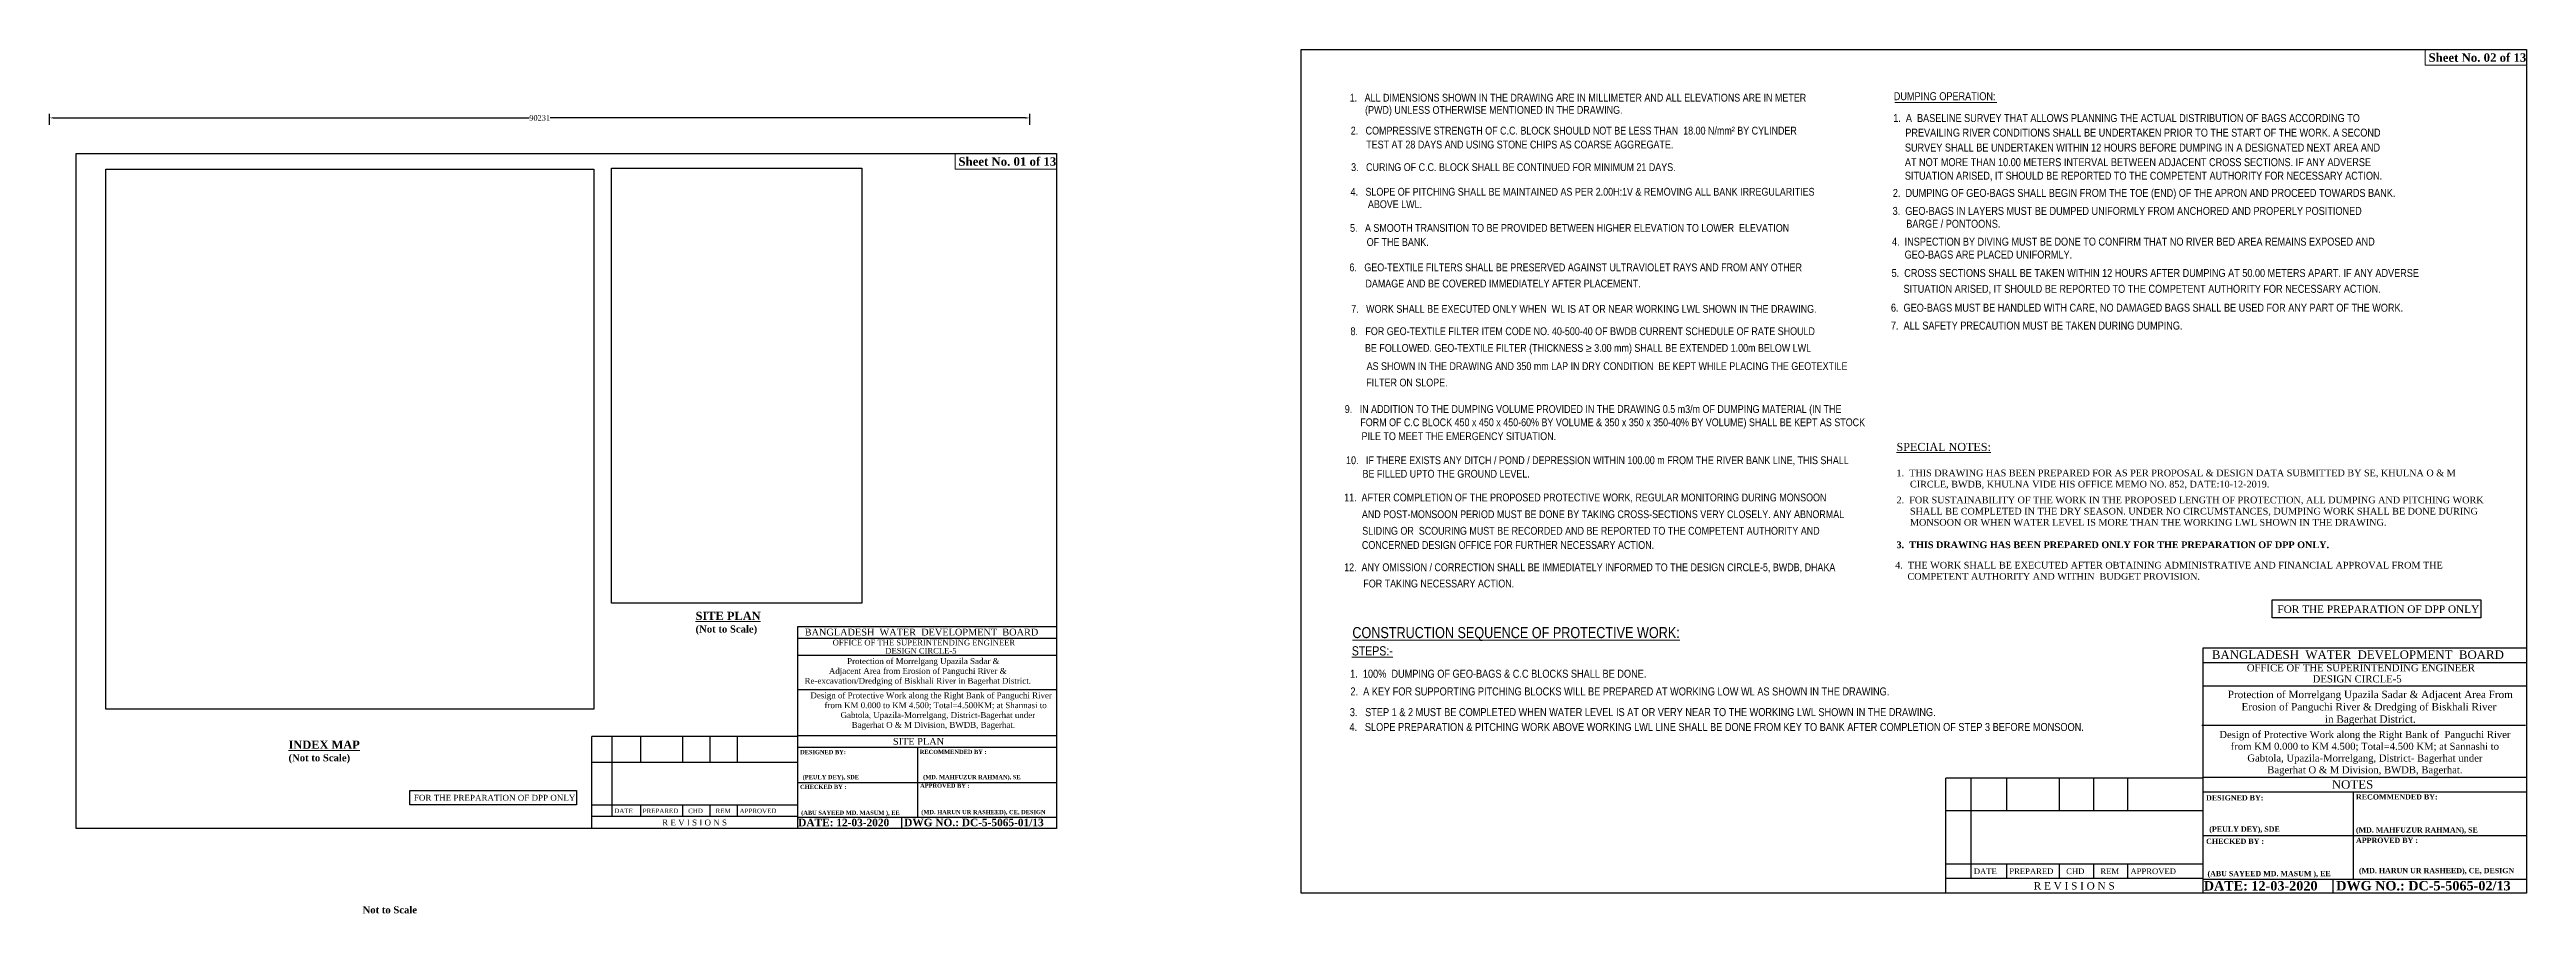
# Model space of a CAD drawing. Header units: metres. Extents: x -2434 to 11656, y -15288 to 8109.
# Drawn here: x -1071.6 to -843.6, y -8339.5 to -8260 of the extents above; entities that cross this region are included whole.
import ezdxf
from ezdxf.enums import TextEntityAlignment as Align

# ---------------------------------------------------------------- set-up
doc = ezdxf.new("R2010")
doc.units = ezdxf.units.M
doc.layers.add('LINE', color=7, linetype='Continuous')
doc.layers.add('Other line', color=7, linetype='Continuous', lineweight=15)
doc.styles.add('Arial-250', font='arial.ttf')
doc.styles.add('Kazi_T_H', font='timesbd.ttf')
doc.styles.get("Standard").update_dxf_attribs({"font": 'times.ttf'})
doc.styles.add('style2', font='ARIALN.TTF', dxfattribs={"height": 0.65})
doc.dimstyles.get("Standard").update_dxf_attribs({"dimtxt": 0.5, "dimasz": 0.4075, "dimexe": 0.364, "dimexo": 0.219, "dimgap": 0.09, "dimtad": 0, "dimdec": 0, "dimlfac": 1000, "dimzin": 0, "dimdsep": 46, "dimtxsty": 'Standard', "dimcen": 0.09, "dimadec": 0, "dimazin": 0, "dimtfac": 1, "dimtdec": 0, "dimtofl": 0, "dimtmove": 0, "dimatfit": 3, "dimfxl": 1, "dimtolj": 1, "dimtzin": 0, "dimarcsym": 0})
picture_1 = doc.add_image_def('image6.jpg', size_in_pixel=(2592, 4505))
picture_2 = doc.add_image_def('image7.jpg', size_in_pixel=(606, 671))

msp = doc.modelspace()

# ---------------------------------------------------------------- texts
at = {"layer": 'LINE', "color": 0, "linetype": 'ByBlock', "lineweight": -3, "ltscale": 0.5}
for s, height, p in [('BANGLADESH  WATER  DEVELOPMENT  BOARD', 0.62657026, (-991.372961, -8313.914387)), ('OFFICE OF THE SUPERINTENDING ENGINEER', 0.5226, (-991.152682, -8314.828267)), ('DESIGN CIRCLE-5', 0.5226, (-991.427797, -8315.58396)), ('BANGLADESH  WATER  DEVELOPMENT  BOARD', 0.78321282, (-859.163714, -8316.070657)), ('OFFICE OF THE SUPERINTENDING ENGINEER', 0.65325, (-858.888366, -8317.213007)), ('DESIGN CIRCLE-5', 0.65325, (-859.23226, -8318.234718)), (' SITE PLAN', 0.62712, (-991.767894, -8323.978886)), ('NOTES', 0.7839, (-859.65738, -8328.018278)), ('R E V I S I O N S', 0.54648014, (-1012.261322, -8331.40383)), ('R E V I S I O N S', 0.68310017, (-885.274166, -8337.299458))]:
    msp.add_text(s, height=height, dxfattribs=at).set_placement(p, align=Align.CENTER)
at = {"layer": 'LINE', "color": 0, "linetype": 'ByBlock', "lineweight": -3, "ltscale": 0.5, "style": 'Kazi_T_H'}
for s, height, p in [('DESIGNED BY:', 0.38392696, (-1002.550173, -8324.841844)), ('RECOMMENDED BY :', 0.38392696, (-991.536197, -8324.822322)), ('CHECKED BY :', 0.38392696, (-1002.550173, -8328.041235)), ('(PEULY DEY), SDE', 0.38392696, (-1002.315564, -8327.145699)), ('APPROVED BY :', 0.38392696, (-991.502823, -8327.92938)), ('(MD. MAHFUZUR RAHMAN), SE ', 0.38392696, (-991.22328, -8327.141958)), ('(ABU SAYEED MD. MASUM ), EE', 0.38392696, (-1002.448811, -8330.425222)), ('(MD. HARUN UR RASHEED), CE, DESIGN ', 0.38392696, (-991.394315, -8330.363441)), ('DESIGNED BY:', 0.4799087, (-873.13523, -8329.096975)), ('RECOMMENDED BY:', 0.4799087, (-859.336429, -8329.011231)), ('DATE: 12-03-2020', 0.69106853, (-1002.722533, -8331.475709)), ('DWG NO.: DC-5-5065-01/13', 0.69106853, (-992.968543, -8331.468734)), ('CHECKED BY :', 0.4799087, (-873.13523, -8333.096214)), ('(PEULY DEY), SDE', 0.4799087, (-872.841968, -8331.976794)), ('APPROVED BY :', 0.4799087, (-859.336429, -8333.010471)), ('(MD. MAHFUZUR RAHMAN), SE ', 0.4799087, (-859.340731, -8332.052931)), ('DATE: 12-03-2020', 0.86383566, (-873.350679, -8337.389306)), ('(ABU SAYEED MD. MASUM ), EE', 0.4799087, (-873.008526, -8336.076198)), ('DWG NO.: DC-5-5065-02/13', 0.86383566, (-861.158192, -8337.380588))]:
    msp.add_text(s, height=height, dxfattribs=at).set_placement(p)
at = {"layer": 'LINE', "color": 0, "linetype": 'ByBlock', "lineweight": -3, "ltscale": 0.5}
for s, height, p in [('DATE', 0.4199686, (-1019.653358, -8330.269134)), ('PREPARED', 0.4199686, (-1017.039314, -8330.269134)), ('CHD', 0.4199686, (-1012.850841, -8330.269134)), ('REM', 0.4199686, (-1010.327406, -8330.269134)), ('APPROVED', 0.4199686, (-1008.118946, -8330.269134)), ('DATE', 0.5249607, (-894.514211, -8335.881088)), ('PREPARED', 0.5249607, (-891.246656, -8335.881088)), ('CHD', 0.5249607, (-886.011065, -8335.881088)), ('REM', 0.5249607, (-882.85677, -8335.881088)), ('APPROVED', 0.5249607, (-880.096196, -8335.881088))]:
    msp.add_text(s, height=height, dxfattribs=at).set_placement(p)
at = {"layer": 'LINE', "color": 7, "lineweight": 13, "ltscale": 0.5, "attachment_point": 1}
for s, insert, char_height, width in [('{\\fTimes New Roman|b1|i0|c0|p18;Sheet No. 02 of 13}', (-852.663064, -8260.322373), 0.78024, 9.64548961), ('{\\fTimes New Roman|b1|i0|c0|p18;Sheet No. 01 of 13}', (-987.975563, -8269.89181), 0.78024, 9.64548961), ('{\\fTimes New Roman|b1|i0|c0|p18;\\H1.432x;\\LSITE PLAN\\P\\H0.8606x;\\l(Not to Scale)}', (-1012.168645, -8311.73258), 0.52746459, 8.29160303), ('{\\fTimes New Roman|b1|i0|c0|p18;\\H1.432x;\\LINDEX MAP\\P\\H0.8606x;\\l(Not to Scale)}', (-1049.634754, -8323.589825), 0.52746459, 8.29160303), ('{\\fTimes New Roman|b1|i0|c0|p18;\\H1.232x;Not to Scale}', (-1042.819388, -8338.844016), 0.52746459, 8.29160303)]:
    msp.add_mtext(s, dxfattribs=dict(at, insert=insert, char_height=char_height, width=width))
at = {"layer": 'LINE', "color": 0, "linetype": 'ByBlock', "lineweight": 30, "ltscale": 0.5, "attachment_point": 1}
for insert, char_height, width in [((-866.569837, -8311.151577), 0.68631446, 67.13921254), ((-1038.094908, -8328.579076), 0.54905157, 53.71137004)]:
    msp.add_mtext('\\pi-812,l812,t405.9,812;FOR THE PREPARATION OF DPP ONLY', dxfattribs=dict(at, insert=insert, char_height=char_height, width=width))
at = {"layer": 'LINE', "color": 0, "linetype": 'ByBlock', "lineweight": -3, "ltscale": 0.5}
for s, insert, char_height, width, attachment_point in [('              {\\C7;Protection of Morrelgang Upazila Sadar &\\P         Adjacent Area from Erosion of Panguchi River & \\P         Re-excavation/Dredging of Biskhali River in Bagerhat District.}', (-992.64064, -8316.00028), 0.544, 26.00736357, 2), ('                     Design of Protective Work along the Right Bank of Panguchi River \\P                         from KM 0.000 to KM 4.500; Total=4.500KM; at Shannasi to \\P                           Gabtola, Upazila-Morrelgang, District-Bagerhat under \\P                       Bagerhat O & M Division, BWDB, Bagerhat.', (-992.64064, -8319.153613), 0.544, 31.84006792, 2), ('{\\fTimes New Roman|b1|i0|c0|p18; }Protection of Morrelgang Upazila Sadar & Adjacent Area From \\PErosion of Panguchi River & Dredging of Biskhali River\\P in Bagerhat District.', (-858.14762, -8318.999518), 0.68, 33.8193675, 2), ('Design of Protective Work along the Right Bank of  Panguchi River \\Pfrom KM 0.000 to KM 4.500; Total=4.500 KM; at Sannashi to \\PGabtola, Upazila-Morrelgang, District- Bagerhat under \\PBagerhat O & M Division, BWDB, Bagerhat.', (-858.51801, -8324.761581), 0.65, 32.966402, 5)]:
    msp.add_mtext(s, dxfattribs=dict(at, insert=insert, char_height=char_height, width=width, attachment_point=attachment_point))
at = {"layer": 'LINE', "color": 0, "linetype": 'ByBlock', "lineweight": -3, "ltscale": 0.5, "insert": (-851.917939, -8335.317803), "char_height": 0.4799087, "width": 14.30564605, "attachment_point": 2, "style": 'Kazi_T_H'}
msp.add_mtext('(MD. HARUN UR RASHEED), CE, DESIGN', dxfattribs=at)
at = {"layer": 'Other line', "color": 7, "ltscale": 5, "style": 'style2'}
for s, height, p in [('1.   ALL DIMENSIONS SHOWN IN THE DRAWING ARE IN MILLIMETER AND ALL ELEVATIONS ARE IN METER ', 0.71758792, (-951.959416, -8264.767142)), ('DUMPING OPERATION:', 0.73193968, (-901.881209, -8264.636625)), ('   (PWD) UNLESS OTHERWISE MENTIONED IN THE DRAWING.', 0.71758792, (-951.228527, -8265.890983)), ('            1.  A  BASELINE SURVEY THAT ALLOWS PLANNING THE ACTUAL DISTRIBUTION OF BAGS ACCORDING TO ', 0.731939681, (-904.730399, -8266.647467)), ('            2.   COMPRESSIVE STRENGTH OF C.C. BLOCK SHOULD NOT BE LESS THAN  18.00 N/mm² BY CYLINDER ', 0.717587922, (-954.607414, -8267.79919)), ('TEST AT 28 DAYS AND USING STONE CHIPS AS COARSE AGGREGATE.', 0.71758792, (-950.439815, -8269.077875)), ('                   SURVEY SHALL BE UNDERTAKEN WITHIN 12 HOURS BEFORE DUMPING IN A DESIGNATED NEXT AREA AND ', 0.731939681, (-905.287418, -8269.36537)), ('                  PREVAILING RIVER CONDITIONS SHALL BE UNDERTAKEN PRIOR TO THE START OF THE WORK. A SECOND ', 0.731939681, (-905.017367, -8267.990461)), ('            3.   CURING OF C.C. BLOCK SHALL BE CONTINUED FOR MINIMUM 21 DAYS.', 0.71758792, (-954.569684, -8271.159976)), ('                   AT NOT MORE THAN 10.00 METERS INTERVAL BETWEEN ADJACENT CROSS SECTIONS. IF ANY ADVERSE', 0.731939681, (-905.287418, -8270.707196)), ('                   SITUATION ARISED, IT SHOULD BE REPORTED TO THE COMPETENT AUTHORITY FOR NECESSARY ACTION. ', 0.731939681, (-905.287418, -8271.955693)), ('4.   SLOPE OF PITCHING SHALL BE MAINTAINED AS PER 2.00H:1V & REMOVING ALL BANK IRREGULARITIES ', 0.71758792, (-951.881132, -8273.427405)), (' 2.  DUMPING OF GEO-BAGS SHALL BEGIN FROM THE TOE (END) OF THE APRON AND PROCEED TOWARDS BANK.', 0.73193968, (-902.200255, -8273.540598)), ('ABOVE LWL.', 0.7175879, (-950.280999, -8274.571583)), (' 3.  GEO-BAGS IN LAYERS MUST BE DUMPED UNIFORMLY FROM ANCHORED AND PROPERLY POSITIONED ', 0.73193968, (-902.222371, -8275.196753)), ('       BARGE / PONTOONS.', 0.73193968, (-902.363134, -8276.378546)), ('5.   A SMOOTH TRANSITION TO BE PROVIDED BETWEEN HIGHER ELEVATION TO LOWER  ELEVATION  ', 0.71758792, (-951.926552, -8276.753657)), ('OF THE BANK.', 0.71758792, (-950.39675, -8278.053626)), (' 4.  INSPECTION BY DIVING MUST BE DONE TO CONFIRM THAT NO RIVER BED AREA REMAINS EXPOSED AND ', 0.73193968, (-902.280047, -8278.022444)), ('6.   GEO-TEXTILE FILTERS SHALL BE PRESERVED AGAINST ULTRAVIOLET RAYS AND FROM ANY OTHER', 0.71758792, (-951.983815, -8280.385467)), ('            5.  CROSS SECTIONS SHALL BE TAKEN WITHIN 12 HOURS AFTER DUMPING AT 50.00 METERS APART. IF ANY ADVERSE', 0.731939681, (-904.882682, -8280.910853)), ('      GEO-BAGS ARE PLACED UNIFORMLY.', 0.73193968, (-902.280047, -8279.213634)), ('DAMAGE AND BE COVERED IMMEDIATELY AFTER PLACEMENT.', 0.71758792, (-950.512315, -8281.875118)), ('                 SITUATION ARISED, IT SHOULD BE REPORTED TO THE COMPETENT AUTHORITY FOR NECESSARY ACTION. ', 0.731939681, (-904.94366, -8282.366735)), ('         7.   WORK SHALL BE EXECUTED ONLY WHEN  WL IS AT OR NEAR WORKING LWL SHOWN IN THE DRAWING.', 0.71758792, (-953.878057, -8284.20737)), ('            6.  GEO-BAGS MUST BE HANDLED WITH CARE, NO DAMAGED BAGS SHALL BE USED FOR ANY PART OF THE WORK.', 0.731939681, (-904.941334, -8284.105958)), ('          8.   FOR GEO-TEXTILE FILTER ITEM CODE NO. 40-500-40 OF BWDB CURRENT SCHEDULE OF RATE SHOULD  ', 0.717587922, (-954.171868, -8286.262463)), ('                  BE FOLLOWED. GEO-TEXTILE FILTER (THICKNESS ≥ 3.00 mm) SHALL BE EXTENDED 1.00m BELOW LWL ', 0.717587922, (-954.671155, -8287.801688)), ('                   AS SHOWN IN THE DRAWING AND 350 mm LAP IN DRY CONDITION  BE KEPT WHILE PLACING THE GEOTEXTILE  ', 0.717587922, (-954.744628, -8289.480017)), ('  FILTER ON SLOPE.', 0.71758792, (-950.897517, -8290.986358)), ('            9.   IN ADDITION TO THE DUMPING VOLUME PROVIDED IN THE DRAWING 0.5 m3/m OF DUMPING MATERIAL (IN THE  ', 0.717587922, (-955.15544, -8293.429338)), ('                  FORM OF C.C BLOCK 450 x 450 x 450-60%%% BY VOLUME & 350 x 350 x 350-40%%% BY VOLUME) SHALL BE KEPT AS STOCK', 0.717587922, (-955.098909, -8294.649494)), ('PILE TO MEET THE EMERGENCY SITUATION.', 0.71758792, (-950.866469, -8295.925676)), ('            10.   IF THERE EXISTS ANY DITCH / POND / DEPRESSION WITHIN 100.00 m FROM THE RIVER BANK LINE, THIS SHALL ', 0.717587922, (-955.034877, -8298.13842)), (' 11.  AFTER COMPLETION OF THE PROPOSED PROTECTIVE WORK, REGULAR MONITORING DURING MONSOON ', 0.71758792, (-952.69788, -8301.567721)), ('                   BE FILLED UPTO THE GROUND LEVEL.', 0.71758792, (-955.121708, -8299.387745)), ('              AND POST-MONSOON PERIOD MUST BE DONE BY TAKING CROSS-SECTIONS VERY CLOSELY. ANY ABNORMAL', 0.717587922, (-954.039209, -8303.109649)), ('CONCERNED DESIGN OFFICE FOR FURTHER NECESSARY ACTION.', 0.71758792, (-950.835654, -8305.943146)), ('                SLIDING OR  SCOURING MUST BE RECORDED AND BE REPORTED TO THE COMPETENT AUTHORITY AND ', 0.717587922, (-954.464695, -8304.636588)), ('        12.  ANY OMISSION / CORRECTION SHALL BE IMMEDIATELY INFORMED TO THE DESIGN CIRCLE-5, BWDB, DHAKA', 0.717587922, (-954.299394, -8307.993846)), (' FOR TAKING NECESSARY ACTION.  ', 0.71758792, (-950.933512, -8309.489371)), ('%%UCONSTRUCTION SEQUENCE OF PROTECTIVE WORK:', 1.01396899, (-951.71512, -8314.151993)), ('%%USTEPS:-', 0.8450332, (-951.765224, -8315.750369)), ('1.  100%%%  DUMPING OF GEO-BAGS & C.C BLOCKS SHALL BE DONE. ', 0.73742923, (-951.925168, -8317.803725)), ('2.  A KEY FOR SUPPORTING PITCHING BLOCKS WILL BE PREPARED AT WORKING LOW WL AS SHOWN IN THE DRAWING.', 0.73742923, (-951.897073, -8319.431679)), ('        4.   SLOPE PREPARATION & PITCHING WORK ABOVE WORKING LWL LINE SHALL BE DONE FROM KEY TO BANK AFTER COMPLETION OF STEP 3 BEFORE MONSOON.', 0.737429228, (-953.8538, -8322.707283))]:
    msp.add_text(s, height=height, dxfattribs=at).set_placement(p)
at = {"layer": 'Other line', "color": 7, "lineweight": 40, "ltscale": 5, "style": 'style2'}
msp.add_text('            7.  ALL SAFETY PRECAUTION MUST BE TAKEN DURING DUMPING.', height=0.73193968, dxfattribs=at).set_placement((-904.941334, -8285.752219))
at = {"layer": 'Other line', "color": 7, "ltscale": 5, "char_height": 0.618919583, "width": 54.21689651, "attachment_point": 1, "style": 'Arial-250'}
for s, insert in [('\\pt1.238;{\\fTimes New Roman|b0|i0|c0|p18;\\H1.19x;\\LSPECIAL NOTES:\\l\\P\\P\\pi-1.238,l1.238;\\H0.8403x;1.  THIS DRAWING HAS BEEN PREPARED FOR AS PER PROPOSAL & DESIGN DATA SUBMITTED BY SE, KHULNA O & M CIRCLE, BWDB, KHULNA VIDE HIS OFFICE MEMO NO. 852, DATE:10-12-2019.  \\P\\H0.4118x;\\P\\H2.429x;2.  \\H0.9998x;FOR SUSTAINABILITY OF THE WORK IN THE PROPOSED LENGTH OF PROTECTION, ALL DUMPING AND PITCHING WORK SHALL BE COMPLETED IN THE DRY SEASON. UNDER NO CIRCUMSTANCES, DUMPING WORK SHALL BE DONE DURING MONSOON OR WHEN WATER LEVEL IS MORE THAN THE WORKING LWL SHOWN IN THE DRAWING.\\P\\P\\pi-700.6,l700.6,t350.1,700.6;\\fTimes New Roman|b1|i0|c0|p18;3.  THIS DRAWING HAS BEEN PREPARED ONLY FOR THE PREPARATION OF DPP ONLY.\\fTimes New Roman|b0|i0|c0|p18;\\P\\pi-1.238,l1.238,t1.238;\\H0.6058x;\\P\\H0.7618x; }', (-901.628762, -8296.184922)), ('\\pi-1.599,l1.599,t1.599;{\\fTimes New Roman|b0|i0|c0|p18;  4.  THE WORK SHALL BE EXECUTED AFTER OBTAINING ADMINISTRATIVE AND FINANCIAL APPROVAL FROM THE COMPETENT AUTHORITY AND WITHIN  BUDGET PROVISION.\\fTimes New Roman|b1|i0|c0|p18;\\C256; }', (-902.220625, -8307.133097))]:
    msp.add_mtext(s, dxfattribs=dict(at, insert=insert))
at = {"layer": 'Other line', "color": 7, "ltscale": 5, "insert": (-952.41953, -8320.599049), "char_height": 0.737429228, "attachment_point": 1, "style": 'style2'}
msp.add_mtext('  3.   STEP 1 & 2 MUST BE COMPLETED WHEN WATER LEVEL IS AT OR VERY NEAR TO THE WORKING LWL SHOWN IN THE DRAWING.', dxfattribs=at)

# ---------------------------------------------------------------- blocks, each defined once
blk = doc.blocks.new('*D872')
at = {"color": 0, "lineweight": -2, "ltscale": 0.5}
for p, q in [((-1071.63, -8266.91), (-1071.63, -8265.9)), ((-1071.22, -8266.27), (-1027.47, -8266.27)), ((-981.81, -8266.27), (-1025.56, -8266.27)), ((-981.4, -8266.91), (-981.4, -8265.9))]:
    blk.add_line(p, q, dxfattribs=at)
at = {"color": 0, "linetype": 'Continuous', "lineweight": -3, "ltscale": 0.5}
for points in [[(-1071.22, -8266.2), (-1071.22, -8266.34), (-1071.63, -8266.27)], [(-981.81, -8266.2), (-981.81, -8266.34), (-981.4, -8266.27)]]:
    blk.add_solid(points, dxfattribs=at)
at = {"layer": 'Defpoints', "color": 0, "linetype": 'Continuous', "lineweight": -3, "ltscale": 0.5}
for p in [(-981.4, -8266.27), (-1071.63, -8267.13), (-981.4, -8267.13)]:
    blk.add_point(p, dxfattribs=at)
at = {"color": 0, "linetype": 'Continuous', "lineweight": -3, "ltscale": 0.5, "insert": (-1026.52, -8266.27), "char_height": 0.5, "attachment_point": 5}
blk.add_mtext('\\A1;90231', dxfattribs=at)

# ---------------------------------------------------------------- dimensions: what is measured, and where the dimension line sits
at = {"color": 7, "linetype": 'Continuous', "lineweight": -3, "ltscale": 0.5}
dim = msp.add_linear_dim(base=(-981.401328, -8266.268415), p1=(-1071.631961, -8267.12715), p2=(-981.401328, -8267.12715), dimstyle='Standard', override={"dimfxl": 0.12}, dxfattribs=at)
dim.commit()
dim.dimension.update_dxf_attribs({"geometry": '*D872', "text_midpoint": (-1026.516644, -8266.268415), "dimtype": 160})

# ---------------------------------------------------------------- linework, layer by layer
at = {"color": 0, "linetype": 'Continuous', "lineweight": -3, "ltscale": 0.5}
for points in [[(-867.051424, -8310.643137), (-847.853602, -8310.643137), (-847.853602, -8312.299707), (-867.051424, -8312.299707)], [(-1038.480177, -8328.172324), (-1023.121919, -8328.172324), (-1023.121919, -8329.49758), (-1038.480177, -8329.49758)]]:
    msp.add_lwpolyline(points, close=True, dxfattribs=at)
at = {"layer": 'LINE', "color": 0, "linetype": 'ByBlock', "lineweight": -3, "ltscale": 0.5}
for p, q in [((-978.959951, -8313.11339), (-1002.801836, -8313.11339)), ((-1002.801836, -8313.11339), (-1002.801836, -8331.67707)), ((-978.959951, -8314.203173), (-1002.801836, -8314.203173)), ((-978.959951, -8315.755604), (-1002.801836, -8315.755604)), ((-873.449808, -8315.06941), (-873.449808, -8337.641008)), ((-843.647452, -8315.06941), (-873.449808, -8315.06941)), ((-843.647452, -8316.431639), (-873.449808, -8316.431639)), ((-978.959951, -8318.908937), (-1002.801836, -8318.908937)), ((-978.959951, -8318.908937), (-1002.801836, -8318.908937)), ((-843.647452, -8318.567752), (-873.449808, -8318.567752)), ((-1002.801836, -8323.19955), (-1021.720808, -8323.19955)), ((-1021.720808, -8331.67707), (-1021.720808, -8323.19955)), ((-1019.863342, -8323.19955), (-1019.863342, -8330.58411)), ((-1017.249298, -8323.19955), (-1017.249298, -8325.614256)), ((-1013.375802, -8323.19955), (-1013.375802, -8325.614256)), ((-1010.852366, -8323.19955), (-1010.852366, -8325.614256)), ((-1008.32893, -8323.19955), (-1008.32893, -8325.614256)), ((-978.959951, -8323.156553), (-1002.801836, -8323.156553)), ((-843.732232, -8322.188532), (-873.534588, -8322.188532)), ((-1002.801836, -8325.614256), (-1021.720808, -8325.614256)), ((-978.959951, -8324.235751), (-1002.801836, -8324.235751)), ((-991.703096, -8330.634534), (-991.703096, -8324.235751)), ((-1002.801836, -8327.435142), (-978.959951, -8327.435142)), ((-873.449808, -8327.044107), (-897.098524, -8327.044107)), ((-897.098524, -8337.641008), (-897.098524, -8327.044107)), ((-894.776691, -8327.044107), (-894.776691, -8336.274808)), ((-891.509136, -8327.044107), (-891.509136, -8330.06249)), ((-886.667266, -8327.044107), (-886.667266, -8330.06249)), ((-883.512971, -8327.044107), (-883.512971, -8330.06249)), ((-880.358676, -8327.044107), (-880.358676, -8330.06249)), ((-843.647452, -8326.990361), (-873.449808, -8326.990361)), ((-1002.801836, -8329.534189), (-1021.720808, -8329.534189)), ((-1017.249298, -8329.534189), (-1017.249298, -8330.58411)), ((-1013.375802, -8329.534189), (-1013.375802, -8330.58411)), ((-1010.852366, -8329.534189), (-1010.852366, -8330.58411)), ((-1008.32893, -8329.534189), (-1008.32893, -8330.58411)), ((-873.449808, -8330.06249), (-897.098524, -8330.06249)), ((-843.647452, -8328.339359), (-873.449808, -8328.339359)), ((-859.576384, -8336.337838), (-859.576384, -8328.339359)), ((-1002.801836, -8330.58411), (-1021.720808, -8330.58411)), ((-1002.801836, -8330.634534), (-978.959951, -8330.634534)), ((-993.182336, -8331.67707), (-993.182336, -8330.634534)), ((-873.449808, -8332.338598), (-843.647452, -8332.338598)), ((-873.449808, -8334.962406), (-897.098524, -8334.962406)), ((-891.509136, -8334.962406), (-891.509136, -8336.274808)), ((-886.667266, -8334.962406), (-886.667266, -8336.274808)), ((-883.512971, -8334.962406), (-883.512971, -8336.274808)), ((-880.358676, -8334.962406), (-880.358676, -8336.274808)), ((-873.449808, -8336.274808), (-897.098524, -8336.274808)), ((-873.449808, -8336.337838), (-843.647452, -8336.337838)), ((-861.425433, -8337.641008), (-861.425433, -8336.337838))]:
    msp.add_line(p, q, dxfattribs=at)
for points in [[(-956.435743, -8259.974134), (-843.647452, -8259.974134), (-843.647452, -8337.641008), (-956.435743, -8337.641008)], [(-1069.190584, -8269.543571), (-978.959951, -8269.543571), (-978.959951, -8331.67707), (-1069.190584, -8331.67707)]]:
    msp.add_lwpolyline(points, close=True, dxfattribs=at)
at = {"layer": 'LINE', "color": 7, "lineweight": 13, "ltscale": 0.5}
for points in [[(-843.647452, -8259.974134), (-852.966468, -8259.974134), (-852.966468, -8261.408179), (-843.647452, -8261.408179)], [(-978.959951, -8269.543571), (-988.278967, -8269.543571), (-988.278967, -8270.977616), (-978.959951, -8270.977616)]]:
    msp.add_lwpolyline(points, close=True, dxfattribs=at)
at = {"layer": 'Other line', "color": 7, "ltscale": 5}
msp.add_line((-901.784949, -8264.837031), (-892.399749, -8264.837031), dxfattribs=at)

msp.set_redraw_order([(e.dxf.handle, doc.entitydb.next_handle()) for e in msp.query("TEXT MTEXT ATTDEF DIMENSION ARC_DIMENSION")])  # texts and dimensions are drawn at this point

# ---------------------------------------------------------------- pictures from other files: only their frames are drawn
at = {"color": 0, "linetype": 'Continuous', "lineweight": -3, "ltscale": 0.5}
image = msp.add_image(picture_2, insert=(-1066.441421, -8320.685299), size_in_units=(44.893513, 49.708824), dxfattribs=at)
image.dxf.flags = 7
image = msp.add_image(picture_1, insert=(-1019.894064, -8310.953436), size_in_units=(23.040189, 40.044774), dxfattribs=at)
image.dxf.flags = 7

doc.saveas('drawing.dxf')
